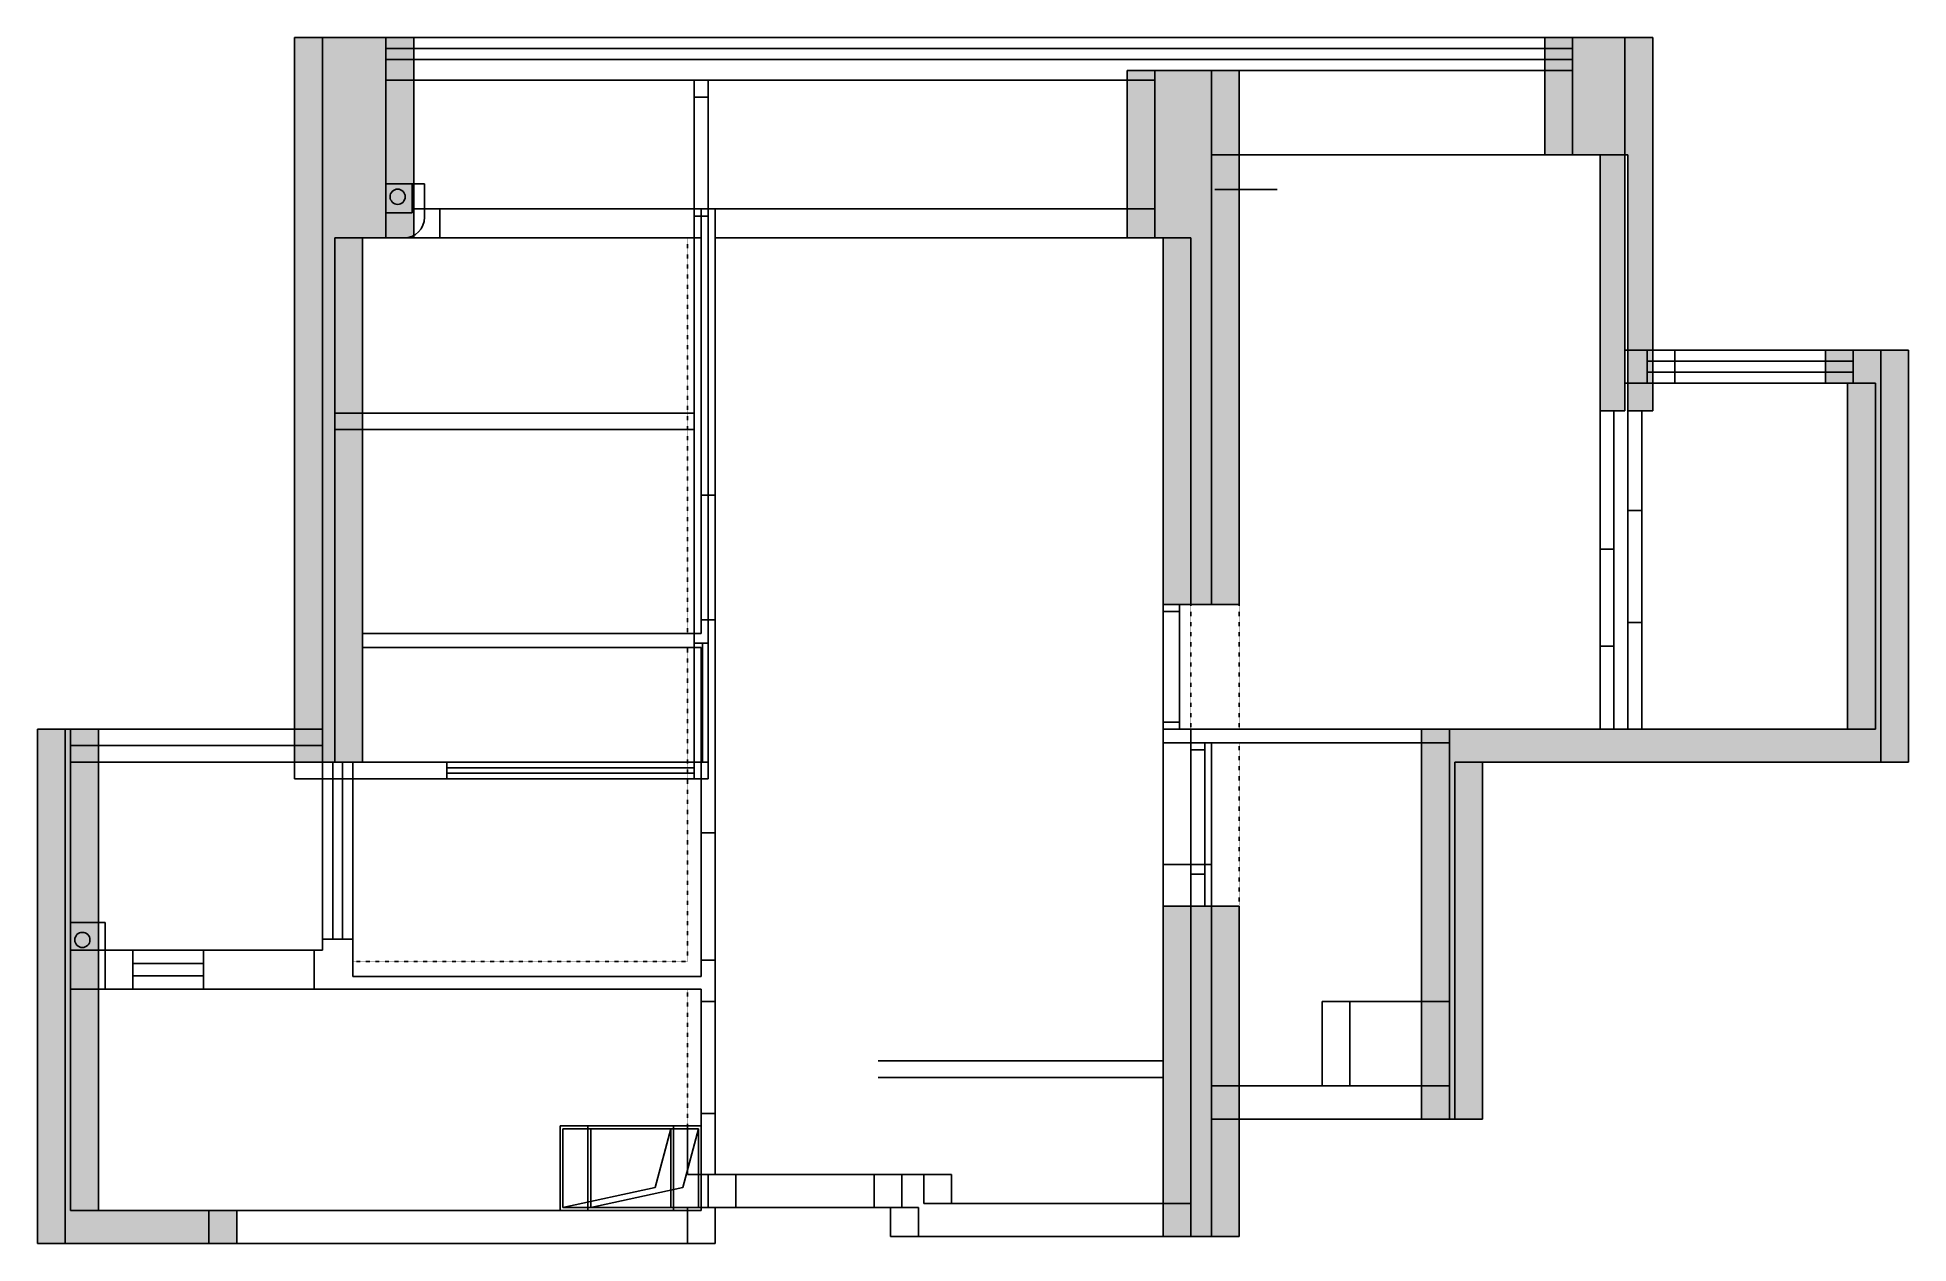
# Model space of a CAD drawing. Header units: millimetres. Extents: x -23568 to 99064, y -162914 to -58422.
# Drawn here: x 57566 to 71097, y -157376 to -148656 of the extents above; entities that cross this region are included whole.
import ezdxf

# ---------------------------------------------------------------- set-up
doc = ezdxf.new("R2010")
doc.units = ezdxf.units.MM
doc.header["$LTSCALE"] = 0.01
doc.linetypes.add('ACAD_ISO03W100', pattern=[30, 12, -18])

msp = doc.modelspace()

# ---------------------------------------------------------------- hatches: boundary and pattern name
h = msp.add_hatch(color=1)
h.dxf.hatch_style = 1
h.paths.add_polyline_path([(60086.4, -148656.1), (59426.4, -148656.1), (59426.4, -153896.1), (59646.4, -153896.1), (59716.4, -153896.1), (59716.4, -150106.1), (60086.4, -150106.1)])
h.paths.add_polyline_path([(65446.4, -150106.1), (65706.4, -150106.1), (65706.4, -152756.1), (66056.4, -152756.1), (66056.4, -149506.1), (66056.4, -148896.1), (65446.4, -148896.1)])
h.paths.add_polyline_path([(68866.4, -149506.1), (68866.4, -151356.1), (69046.4, -151356.1), (69046.4, -148656.1), (68466.4, -148656.1), (68466.4, -148896.1), (68466.4, -149506.1)])
h.paths.add_polyline_path([(70896.4, -153896.1), (70896.4, -150916.1), (70496.4, -150916.1), (70496.4, -151156.1), (70656.4, -151156.1), (70656.4, -153656.1), (67576.4, -153656.1), (67576.4, -156476.1), (67816.4, -156476.1), (67816.4, -153896.1)])
h.paths.add_polyline_path([(66056.4, -154936.1), (65706.4, -154936.1), (65706.4, -157326.1), (66056.4, -157326.1)])
h.paths.add_polyline_path([(57566.4, -157376.1), (58806.4, -157376.1), (58806.4, -157136.1), (57806.4, -157136.1), (57806.4, -153896.1), (57806.4, -153656.1), (57566.4, -153656.1)])
h = msp.add_hatch(color=2)
h.dxf.hatch_style = 1
h.paths.add_polyline_path([(60287.4, -148656.1), (59627.4, -148656.1), (59627.4, -153896.1), (59847.4, -153896.1), (59917.4, -153896.1), (59917.4, -150106.1), (60287.4, -150106.1)])
h.paths.add_polyline_path([(65647.4, -150106.1), (65907.4, -150106.1), (65907.4, -152756.1), (66257.4, -152756.1), (66257.4, -149506.1), (66257.4, -148896.1), (65647.4, -148896.1)])
h.paths.add_polyline_path([(69067.4, -149506.1), (69067.4, -151356.1), (69247.4, -151356.1), (69247.4, -148656.1), (68667.4, -148656.1), (68667.4, -148896.1), (68667.4, -149506.1)])
h.paths.add_polyline_path([(71097.4, -153896.1), (71097.4, -150916.1), (70697.4, -150916.1), (70697.4, -151156.1), (70857.4, -151156.1), (70857.4, -153656.1), (67777.4, -153656.1), (67777.4, -156476.1), (68017.4, -156476.1), (68017.4, -153896.1)])
h.paths.add_polyline_path([(66257.4, -154936.1), (65907.4, -154936.1), (65907.4, -157326.1), (66257.4, -157326.1)])
h.paths.add_polyline_path([(57767.4, -157376.1), (59007.4, -157376.1), (59007.4, -157136.1), (58007.4, -157136.1), (58007.4, -153896.1), (58007.4, -153656.1), (57767.4, -153656.1)])

# ---------------------------------------------------------------- linework, layer by layer
at = {"color": 1}
for p, q in [((60086.4, -148656.1), (59426.4, -148656.1)), ((59426.4, -153896.1), (59426.4, -148656.1)), ((68466.4, -148656.1), (60086.4, -148656.1)), ((60086.4, -150106.1), (60086.4, -148656.1)), ((68466.4, -148896.1), (68466.4, -148656.1)), ((68466.4, -148656.1), (69046.4, -148656.1)), ((69046.4, -148656.1), (69046.4, -151356.1)), ((68466.4, -148736.1), (60086.4, -148736.1)), ((68466.4, -148816.1), (60086.4, -148816.1)), ((60086.4, -148966.1), (65446.4, -148966.1)), ((62416.4, -148966.1), (62316.4, -148966.1)), ((62316.4, -148966.1), (62316.4, -149087.3)), ((62416.4, -149087.3), (62416.4, -148966.1)), ((65446.4, -150106.1), (65446.4, -148896.1)), ((66056.4, -148896.1), (65446.4, -148896.1)), ((68466.4, -148896.1), (66056.4, -148896.1)), ((66056.4, -148896.1), (66056.4, -149506.1)), ((68466.4, -149506.1), (68466.4, -148896.1)), ((62316.4, -149947.3), (62316.4, -149087.3)), ((62316.4, -149087.3), (62416.4, -149087.3)), ((62316.4, -149087.3), (62416.4, -149087.3)), ((62416.4, -149087.3), (62416.4, -149947.3)), ((68466.4, -149506.1), (66056.4, -149506.1)), ((66056.4, -149506.1), (66056.4, -152756.1)), ((68866.4, -149506.1), (68466.4, -149506.1)), ((68866.4, -151356.1), (68866.4, -149506.1)), ((60086.4, -149715.4), (60276.4, -149715.4)), ((60366.4, -149715.4), (60086.4, -149715.4)), ((60086.4, -149715.4), (60086.4, -150106.1)), ((60276.4, -149715.4), (60276.4, -149925.4)), ((60366.4, -149956.1), (60366.4, -149715.4)), ((60086.4, -149925.4), (60276.4, -149925.4)), ((62316.4, -153036.1), (62316.4, -149947.3)), ((62416.4, -149947.3), (62316.4, -149947.3)), ((62416.4, -149947.3), (62316.4, -149947.3)), ((62416.4, -149947.3), (62416.4, -153036.1)), ((60086.4, -150106.1), (59716.4, -150106.1)), ((59716.4, -150106.1), (59716.4, -153896.1)), ((60086.4, -150106.1), (60216.4, -150106.1)), ((65706.4, -150106.1), (65446.4, -150106.1)), ((65706.4, -152756.1), (65706.4, -150106.1)), ((69206.4, -150916.1), (69046.4, -150916.1)), ((70496.4, -150916.1), (69206.4, -150916.1)), ((69206.4, -151156.1), (69206.4, -150916.1)), ((70496.4, -150996.1), (69206.4, -150996.1)), ((70496.4, -151156.1), (70496.4, -150916.1)), ((70496.4, -150916.1), (70896.4, -150916.1)), ((70896.4, -153896.1), (70896.4, -150916.1)), ((70496.4, -151076.1), (69206.4, -151076.1)), ((69206.4, -151156.1), (69046.4, -151156.1)), ((70496.4, -151156.1), (69206.4, -151156.1)), ((70656.4, -151156.1), (70496.4, -151156.1)), ((70656.4, -153656.1), (70656.4, -151156.1)), ((62316.4, -151371.7), (59716.4, -151371.7)), ((69046.4, -151356.1), (68866.4, -151356.1)), ((68866.4, -151356.1), (68966.4, -151356.1)), ((68866.4, -152356.1), (68866.4, -151356.1)), ((68966.4, -151356.1), (68966.4, -152356.1)), ((62316.4, -151491.7), (59716.4, -151491.7)), ((59716.4, -152916.1), (59716.4, -152009.2)), ((68966.4, -152356.1), (68866.4, -152356.1)), ((68966.4, -152356.1), (68866.4, -152356.1)), ((68866.4, -152356.1), (68866.4, -153056.1)), ((68966.4, -153056.1), (68966.4, -152356.1)), ((66056.4, -152756.1), (65706.4, -152756.1)), ((65706.4, -152806.1), (65706.4, -152756.1)), ((65826.4, -152806.1), (65826.4, -152756.1)), ((65826.4, -152806.1), (65706.4, -152806.1)), ((65706.4, -152806.1), (65706.4, -153606.1)), ((65826.4, -153606.1), (65826.4, -152806.1)), ((62416.4, -153036.1), (62316.4, -153036.1)), ((62316.4, -153036.1), (62316.4, -153796.1)), ((62416.4, -153036.1), (62316.4, -153036.1)), ((62316.4, -153036.1), (62316.4, -153896.1)), ((62376.4, -153036.1), (62416.4, -153036.1)), ((62376.4, -153896.1), (62376.4, -153036.1)), ((62416.4, -153796.1), (62416.4, -153036.1)), ((62416.4, -153896.1), (62416.4, -153036.1)), ((62416.4, -153036.1), (62416.4, -153896.1)), ((68866.4, -153056.1), (68866.4, -153656.1)), ((68966.4, -153056.1), (68866.4, -153056.1)), ((68866.4, -153056.1), (68966.4, -153056.1)), ((68966.4, -153056.1), (68966.4, -153656.1)), ((57566.4, -157376.1), (57566.4, -153656.1)), ((57806.4, -153656.1), (57566.4, -153656.1)), ((57806.4, -157136.1), (57806.4, -153656.1)), ((59426.4, -153656.1), (57806.4, -153656.1)), ((65826.4, -153606.1), (65706.4, -153606.1)), ((65706.4, -153606.1), (65706.4, -153656.1)), ((65706.4, -153756.1), (65706.4, -153656.1)), ((67576.4, -153656.1), (65706.4, -153656.1)), ((65826.4, -153606.1), (65826.4, -153656.1)), ((67576.4, -156476.1), (67576.4, -153656.1)), ((67576.4, -153656.1), (70656.4, -153656.1)), ((59426.4, -153776.1), (57806.4, -153776.1)), ((67576.4, -153756.1), (65706.4, -153756.1)), ((65706.4, -153756.1), (66056.4, -153756.1)), ((65706.4, -154636.1), (65706.4, -153756.1)), ((66056.4, -153756.1), (66056.4, -154636.1)), ((59426.4, -153896.1), (57806.4, -153896.1)), ((59426.4, -153896.1), (59646.4, -153896.1)), ((59426.4, -154016.1), (59426.4, -153896.1)), ((59716.4, -153896.1), (59646.4, -153896.1)), ((60526.4, -153896.1), (59716.4, -153896.1)), ((60526.4, -153896.1), (60526.4, -154016.1)), ((62316.4, -153896.1), (60526.4, -153896.1)), ((60526.4, -153936.1), (62316.4, -153936.1)), ((60526.4, -153976.1), (62316.4, -153976.1)), ((62316.4, -153896.1), (62316.4, -153896.1)), ((62316.4, -153896.1), (62416.4, -153896.1)), ((62316.4, -153896.1), (62416.4, -153896.1)), ((62416.4, -153896.1), (62316.4, -153896.1)), ((62316.4, -153896.1), (62316.4, -154016.1)), ((62416.4, -153896.1), (62376.4, -153896.1)), ((62416.4, -154016.1), (62416.4, -153896.1)), ((67816.4, -156476.1), (67816.4, -153896.1)), ((67816.4, -153896.1), (70896.4, -153896.1)), ((59426.4, -154016.1), (60526.4, -154016.1)), ((60526.4, -154016.1), (62316.4, -154016.1)), ((62316.4, -154016.1), (62416.4, -154016.1)), ((66056.4, -154636.1), (65706.4, -154636.1)), ((66056.4, -154636.1), (65706.4, -154636.1)), ((65706.4, -154636.1), (65706.4, -154936.1)), ((66056.4, -154936.1), (66056.4, -154636.1)), ((57806.4, -155056.1), (58056.4, -155056.1)), ((58056.4, -155256.1), (58056.4, -155056.1)), ((65706.4, -157326.1), (65706.4, -154936.1)), ((65706.4, -154936.1), (66056.4, -154936.1)), ((65706.4, -154936.1), (66056.4, -154936.1)), ((66056.4, -154936.1), (66056.4, -157326.1)), ((58056.4, -155256.1), (57806.4, -155256.1)), ((58056.4, -155256.1), (58056.4, -155536.1)), ((58056.4, -155536.1), (57806.4, -155536.1)), ((66856.4, -156236.1), (66856.4, -155626.1)), ((66856.4, -155626.1), (67576.4, -155626.1)), ((67576.4, -155626.1), (66856.4, -155626.1)), ((66856.4, -155626.1), (66856.4, -156236.1)), ((67576.4, -156236.1), (67576.4, -155626.1)), ((63646.4, -156056.1), (65706.4, -156056.1)), ((63646.4, -156176.1), (65706.4, -156176.1)), ((66056.4, -156236.1), (66856.4, -156236.1)), ((66856.4, -156236.1), (67576.4, -156236.1)), ((61346.4, -157136.1), (61346.4, -156526.1)), ((61346.4, -156526.1), (62166.4, -156526.1)), ((62166.4, -156526.1), (61346.4, -156526.1)), ((61346.4, -156526.1), (61346.4, -157136.1)), ((62146.4, -156546.1), (61366.4, -156546.1)), ((61366.4, -156546.1), (61366.4, -157116.1)), ((62146.4, -156546.1), (62032.9, -156971)), ((62146.4, -157116.1), (62146.4, -156546.1)), ((62166.4, -156526.1), (62166.4, -156526.1)), ((62166.4, -156526.1), (62266.4, -156526.1)), ((62166.4, -157136.1), (62166.4, -156526.1)), ((62266.4, -156526.1), (62266.4, -156876.1)), ((67576.4, -156476.1), (66056.4, -156476.1)), ((67576.4, -156476.1), (67816.4, -156476.1)), ((62416.4, -156876.1), (62266.4, -156876.1)), ((62416.4, -156876.1), (62416.4, -157116.1)), ((62416.4, -156876.1), (63616.4, -156876.1)), ((63616.4, -156876.1), (63976.4, -156876.1)), ((63616.4, -156876.1), (63616.4, -157116.1)), ((63976.4, -156876.1), (63976.4, -157086.1)), ((62032.9, -156971), (61366.4, -157116.1)), ((63976.4, -157086.1), (65706.4, -157086.1)), ((57806.4, -157136.1), (61346.4, -157136.1)), ((58806.4, -157136.1), (58806.4, -157376.1)), ((61346.4, -157136.1), (62166.4, -157136.1)), ((61366.4, -157116.1), (62146.4, -157116.1)), ((62416.4, -157116.1), (62266.4, -157116.1)), ((62266.4, -157116.1), (62266.4, -157376.1)), ((62416.4, -157116.1), (63616.4, -157116.1)), ((63616.4, -157116.1), (63736.4, -157116.1)), ((63736.4, -157116.1), (63736.4, -157326.1)), ((65706.4, -157326.1), (63736.4, -157326.1)), ((65706.4, -157326.1), (66056.4, -157326.1)), ((57566.4, -157376.1), (62266.4, -157376.1))]:
    msp.add_line(p, q, dxfattribs=at)
at = {"color": 2}
for p, q in [((60287.4, -148656.1), (59627.4, -148656.1)), ((59627.4, -153896.1), (59627.4, -148656.1)), ((68667.4, -148656.1), (60287.4, -148656.1)), ((60287.4, -150106.1), (60287.4, -148656.1)), ((68667.4, -148896.1), (68667.4, -148656.1)), ((68667.4, -148656.1), (69247.4, -148656.1)), ((69247.4, -148656.1), (69247.4, -151356.1)), ((68667.4, -148736.1), (60287.4, -148736.1)), ((68667.4, -148816.1), (60287.4, -148816.1)), ((60287.4, -148966.1), (65647.4, -148966.1)), ((65647.4, -150106.1), (65647.4, -148896.1)), ((66257.4, -148896.1), (65647.4, -148896.1)), ((68667.4, -148896.1), (66257.4, -148896.1)), ((66257.4, -148896.1), (66257.4, -149506.1)), ((68667.4, -149506.1), (68667.4, -148896.1)), ((68667.4, -149506.1), (66257.4, -149506.1)), ((66257.4, -149506.1), (66257.4, -152756.1)), ((69067.4, -149506.1), (68667.4, -149506.1)), ((69067.4, -151356.1), (69067.4, -149506.1)), ((60287.4, -149896.1), (60477.4, -149896.1)), ((60477.4, -149896.1), (60477.4, -150106.1)), ((62367.4, -149896.1), (60477.4, -149896.1)), ((62467.4, -149896.1), (62367.4, -149896.1)), ((62367.4, -149896.1), (62367.4, -150006.1)), ((62467.4, -149896.1), (62467.4, -151966.1)), ((62467.4, -149896.1), (65647.4, -149896.1)), ((62367.4, -151966.1), (62367.4, -150006.1)), ((60287.4, -150106.1), (59917.4, -150106.1)), ((59917.4, -150106.1), (59917.4, -153896.1)), ((60287.4, -150106.1), (60477.4, -150106.1)), ((62367.4, -150106.1), (60477.4, -150106.1)), ((65647.4, -150106.1), (62467.4, -150106.1)), ((65907.4, -150106.1), (65647.4, -150106.1)), ((65907.4, -152756.1), (65907.4, -150106.1)), ((69407.4, -150916.1), (69247.4, -150916.1)), ((70697.4, -150916.1), (69407.4, -150916.1)), ((69407.4, -151156.1), (69407.4, -150916.1)), ((70697.4, -150996.1), (69407.4, -150996.1)), ((70697.4, -151156.1), (70697.4, -150916.1)), ((70697.4, -150916.1), (71097.4, -150916.1)), ((71097.4, -153896.1), (71097.4, -150916.1)), ((70697.4, -151076.1), (69407.4, -151076.1)), ((69407.4, -151156.1), (69247.4, -151156.1)), ((70697.4, -151156.1), (69407.4, -151156.1)), ((70857.4, -151156.1), (70697.4, -151156.1)), ((70857.4, -153656.1), (70857.4, -151156.1)), ((69247.4, -151356.1), (69067.4, -151356.1)), ((69067.4, -151356.1), (69067.4, -152076.1)), ((69167.4, -151356.1), (69167.4, -152076.1)), ((62467.4, -151966.1), (62367.4, -151966.1)), ((62367.4, -151966.1), (62367.4, -152866.1)), ((62467.4, -152866.1), (62467.4, -151966.1)), ((69167.4, -152076.1), (69067.4, -152076.1)), ((69067.4, -152886.1), (69067.4, -152076.1)), ((69167.4, -152076.1), (69167.4, -152886.1)), ((66257.4, -152756.1), (65907.4, -152756.1)), ((62367.4, -152966.1), (62367.4, -152866.1)), ((62367.4, -152866.1), (62467.4, -152866.1)), ((62467.4, -152866.1), (62467.4, -154406.1)), ((69067.4, -153656.1), (69067.4, -152886.1)), ((69067.4, -152886.1), (69167.4, -152886.1)), ((69167.4, -152886.1), (69167.4, -153656.1)), ((59917.4, -152966.1), (62367.4, -152966.1)), ((62367.4, -153066.1), (59917.4, -153066.1)), ((62367.4, -154406.1), (62367.4, -153066.1)), ((57767.4, -157376.1), (57767.4, -153656.1)), ((58007.4, -153656.1), (57767.4, -153656.1)), ((59627.4, -153656.1), (58007.4, -153656.1)), ((58007.4, -153896.1), (58007.4, -153656.1)), ((65907.4, -153806.1), (65907.4, -153656.1)), ((67777.4, -153656.1), (65907.4, -153656.1)), ((67777.4, -156476.1), (67777.4, -153656.1)), ((67777.4, -153656.1), (70857.4, -153656.1)), ((59627.4, -153776.1), (58007.4, -153776.1)), ((66007.4, -153806.1), (65907.4, -153806.1)), ((65907.4, -154706.1), (65907.4, -153806.1)), ((67777.4, -153756.1), (66007.4, -153756.1)), ((66007.4, -153756.1), (66007.4, -153806.1)), ((66007.4, -154706.1), (66007.4, -153806.1)), ((58007.4, -157136.1), (58007.4, -153896.1)), ((59627.4, -153896.1), (58007.4, -153896.1)), ((59627.4, -153896.1), (59627.4, -155176.1)), ((59627.4, -153896.1), (59847.4, -153896.1)), ((59702.4, -153896.1), (59702.4, -155176.1)), ((59772.4, -153896.1), (59772.4, -155176.1)), ((59917.4, -153896.1), (59847.4, -153896.1)), ((59847.4, -153896.1), (59847.4, -155176.1)), ((68017.4, -156476.1), (68017.4, -153896.1)), ((68017.4, -153896.1), (71097.4, -153896.1)), ((62467.4, -154406.1), (62367.4, -154406.1)), ((62367.4, -154406.1), (62367.4, -155326.1)), ((62467.4, -154406.1), (62467.4, -155326.1)), ((65907.4, -154706.1), (66007.4, -154706.1)), ((65907.4, -154936.1), (65907.4, -154706.1)), ((66007.4, -154706.1), (66007.4, -154936.1)), ((65907.4, -157326.1), (65907.4, -154936.1)), ((65907.4, -154936.1), (66257.4, -154936.1)), ((66257.4, -154936.1), (66257.4, -157326.1)), ((59627.4, -155256.1), (59627.4, -155176.1)), ((59627.4, -155176.1), (59847.4, -155176.1)), ((59847.4, -155176.1), (59847.4, -155446.1)), ((58257.4, -155256.1), (58007.4, -155256.1)), ((58767.4, -155256.1), (58257.4, -155256.1)), ((58257.4, -155256.1), (58257.4, -155536.1)), ((59567.4, -155256.1), (58767.4, -155256.1)), ((58767.4, -155256.1), (58767.4, -155536.1)), ((59567.4, -155536.1), (59567.4, -155256.1)), ((59567.4, -155256.1), (59627.4, -155256.1)), ((62367.4, -155446.1), (62367.4, -155326.1)), ((62367.4, -155326.1), (62467.4, -155326.1)), ((62467.4, -155326.1), (62467.4, -155626.1)), ((58767.4, -155351.1), (58257.4, -155351.1)), ((58767.4, -155441.1), (58257.4, -155441.1)), ((59847.4, -155446.1), (62367.4, -155446.1)), ((58257.4, -155536.1), (58007.4, -155536.1)), ((58767.4, -155536.1), (58257.4, -155536.1)), ((59567.4, -155536.1), (58767.4, -155536.1)), ((62367.4, -155536.1), (59567.4, -155536.1)), ((62367.4, -155626.1), (62367.4, -155536.1)), ((62467.4, -155626.1), (62367.4, -155626.1)), ((62367.4, -155626.1), (62367.4, -156436.1)), ((62467.4, -155626.1), (62467.4, -156436.1)), ((67057.4, -156236.1), (67057.4, -155626.1)), ((67057.4, -155626.1), (67777.4, -155626.1)), ((67777.4, -155626.1), (67057.4, -155626.1)), ((67057.4, -155626.1), (67057.4, -156236.1)), ((67777.4, -156236.1), (67777.4, -155626.1)), ((66257.4, -156236.1), (67057.4, -156236.1)), ((67057.4, -156236.1), (67777.4, -156236.1)), ((61547.4, -157136.1), (61547.4, -156526.1)), ((61547.4, -156526.1), (62367.4, -156526.1)), ((62367.4, -156526.1), (61547.4, -156526.1)), ((61547.4, -156526.1), (61547.4, -157136.1)), ((62347.4, -156546.1), (61567.4, -156546.1)), ((61567.4, -156546.1), (61567.4, -157116.1)), ((62347.4, -156546.1), (62233.9, -156971)), ((62347.4, -157116.1), (62347.4, -156546.1)), ((62367.4, -156526.1), (62367.4, -156436.1)), ((62367.4, -156436.1), (62467.4, -156436.1)), ((62367.4, -157136.1), (62367.4, -156526.1)), ((62467.4, -156436.1), (62467.4, -156876.1)), ((67777.4, -156476.1), (66257.4, -156476.1)), ((67777.4, -156476.1), (68017.4, -156476.1)), ((62617.4, -156876.1), (62467.4, -156876.1)), ((62617.4, -156876.1), (62617.4, -157116.1)), ((62617.4, -156876.1), (63817.4, -156876.1)), ((63817.4, -156876.1), (64177.4, -156876.1)), ((63817.4, -156876.1), (63817.4, -157116.1)), ((64177.4, -156876.1), (64177.4, -157086.1)), ((62233.9, -156971), (61567.4, -157116.1)), ((64177.4, -157086.1), (65907.4, -157086.1)), ((58007.4, -157136.1), (61547.4, -157136.1)), ((59007.4, -157136.1), (59007.4, -157376.1)), ((61547.4, -157136.1), (62367.4, -157136.1)), ((61567.4, -157116.1), (62347.4, -157116.1)), ((62617.4, -157116.1), (62467.4, -157116.1)), ((62467.4, -157116.1), (62467.4, -157376.1)), ((62617.4, -157116.1), (63817.4, -157116.1)), ((63817.4, -157116.1), (63937.4, -157116.1)), ((63937.4, -157116.1), (63937.4, -157326.1)), ((65907.4, -157326.1), (63937.4, -157326.1)), ((65907.4, -157326.1), (66257.4, -157326.1)), ((57767.4, -157376.1), (62467.4, -157376.1))]:
    msp.add_line(p, q, dxfattribs=at)
at = {"color": 1, "ltscale": 600}
msp.add_line((66081.4, -149756.1), (66531.4, -149756.1), dxfattribs=at)
at = {"color": 2, "linetype": 'ACAD_ISO03W100'}
for p, q in [((62267.4, -152966.1), (62267.4, -150106.1)), ((65907.4, -152756.1), (65907.4, -153656.1)), ((66257.4, -152756.1), (66257.4, -153656.1)), ((62267.4, -155336.1), (62267.4, -153066.1)), ((66257.4, -154936.1), (66257.4, -153756.1)), ((59847.4, -155336.1), (62267.4, -155336.1)), ((62267.4, -155536.1), (62267.4, -156526.1))]:
    msp.add_line(p, q, dxfattribs=at)
at = {"color": 1}
for centre in [(60171.4, -149807.8), (57891.4, -155181.1)]:
    msp.add_circle(centre, 55, dxfattribs=at)
msp.add_arc((60216.4, -149956.1), 150, 270, 0, dxfattribs=at)

doc.saveas('drawing.dxf')
